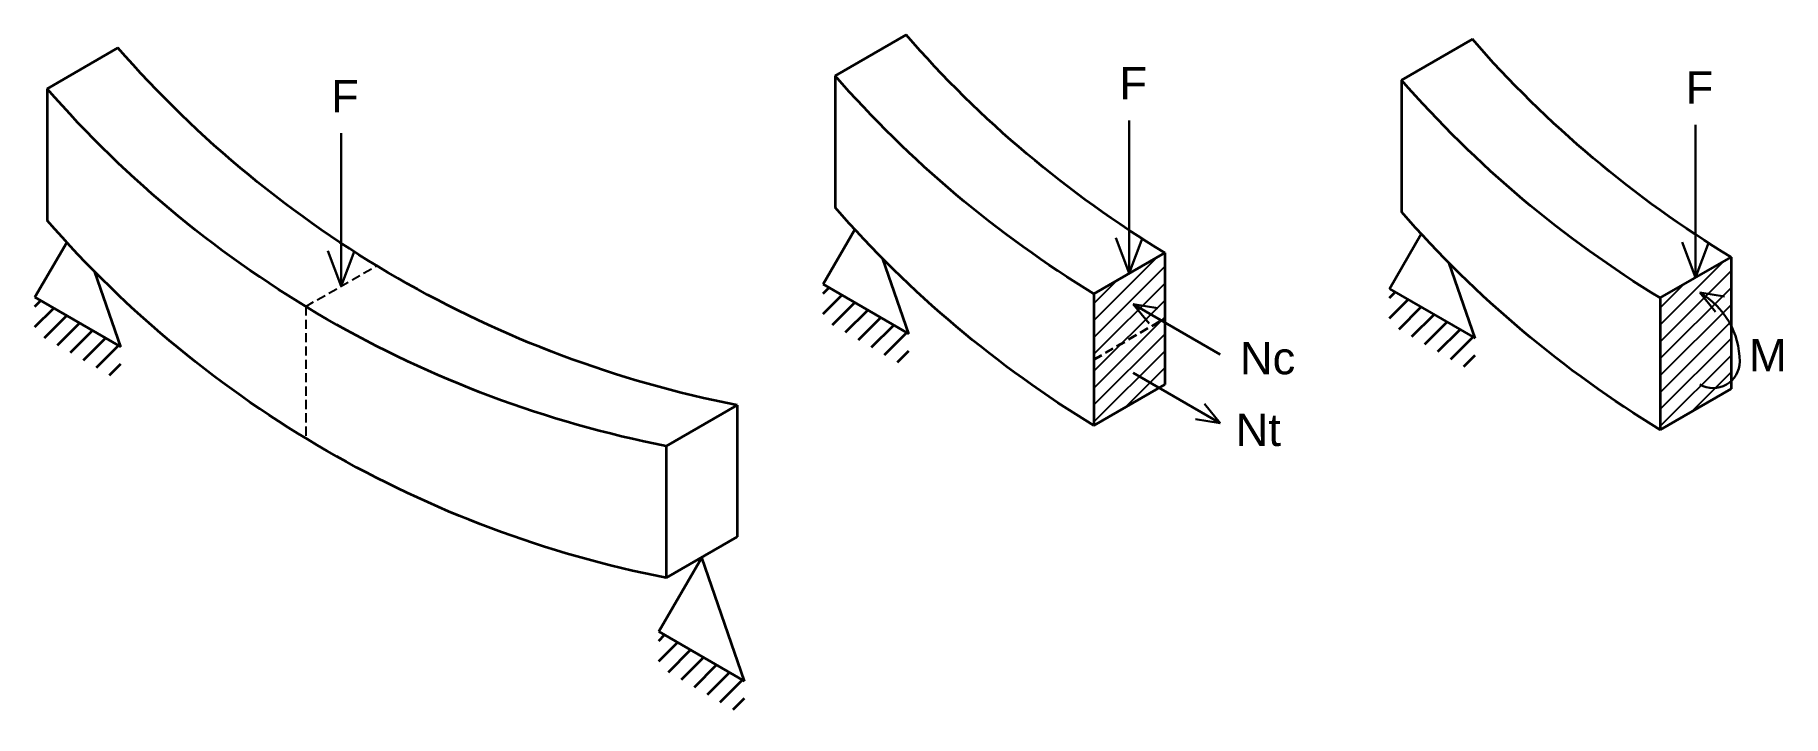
# Model space of a CAD drawing. Header units: millimetres. Extents: x 169 to 2712, y -404 to 335.
# Drawn here: x 669.8 to 914.6, y -243 to -147.6 of the extents above; entities that cross this region are included whole.
import ezdxf

# ---------------------------------------------------------------- set-up
doc = ezdxf.new("R2010")
doc.units = ezdxf.units.MM
doc.linetypes.add('HIDDEN2', pattern=[4.675, 3.175, -1.5])
doc.layers.add('l1', color=7, linetype='Continuous', lineweight=35)
doc.layers.add('l2', color=1, linetype='Continuous', lineweight=30)
doc.styles.get("Standard").update_dxf_attribs({"font": 'txt.shx'})

msp = doc.modelspace()

# ---------------------------------------------------------------- texts
at = {"char_height": 4.5443, "width": 19.3785, "attachment_point": 1}
for s, insert in [('{\\fArial|b0|i0|c0|p34;F}', (711.32, -153.92)), ('{\\fArial|b0|i0|c0|p34;F}', (821.68, -152.11)), ('{\\fArial|b0|i0|c0|p34;F}', (900.97, -152.71)), ('{\\fArial|b0|i0|c0|p34;Nc}', (838.56, -190.61)), ('{\\fArial|b0|i0|c0|p34;M}', (909.85, -190.21)), ('{\\fArial|b0|i0|c0|p34;Nt}', (837.96, -200.66))]:
    msp.add_mtext(s, dxfattribs=dict(at, insert=insert))

# ---------------------------------------------------------------- hatches: boundary and pattern name
h = msp.add_hatch()
h.set_pattern_fill('ANSI31', color=256, scale=0.527035, style=0)
h.paths.add_polyline_path([(818.12, -183.86), (823.08, -180.99), (828.04, -178.13), (828.04, -187.36), (827.59, -187.62), (818.12, -193.09)])
h.paths.add_polyline_path([(818.12, -193.09), (827.59, -187.62), (828.04, -187.87), (828.04, -196.59), (827.24, -197.05), (818.12, -202.32)])
h = msp.add_hatch()
h.set_pattern_fill('ANSI31', color=256, scale=0.527035, style=0)
h.set_pattern_definition([(45, (79.2988, -0.603), (-1.1832267, 1.1832267), [])])
h.paths.add_polyline_path([(897.42, -184.46), (902.38, -181.59), (907.34, -178.73), (907.34, -187.96), (906.89, -188.22), (897.42, -193.69)])
h.paths.add_polyline_path([(897.42, -193.69), (906.89, -188.22), (907.34, -188.48), (907.34, -197.19), (906.54, -197.65), (897.42, -202.92)])
at = {"layer": 'l1'}
h = msp.add_hatch(dxfattribs=at)
h.set_pattern_fill('ANSI31', color=256, scale=0.638137, style=0)
h.set_pattern_definition([(45, (-9.1416, 84.1299), (-1.4326586, 1.4326586), [])])
h.paths.add_polyline_path([(780.2, -182.55), (792.22, -189.49), (792.22, -194.38), (780.2, -187.44)])
h = msp.add_hatch(dxfattribs=at)
h.set_pattern_fill('ANSI31', color=256, scale=0.638137, style=0)
h.set_pattern_definition([(45, (70.1572, 83.5268), (-1.4326586, 1.4326586), [])])
h.paths.add_polyline_path([(859.5, -183.16), (871.52, -190.09), (871.52, -194.98), (859.5, -188.04)])
h = msp.add_hatch(dxfattribs=at)
h.set_pattern_fill('ANSI31', color=256, scale=0.638137, style=0)
h.set_pattern_definition([(45, (-119.4965, 82.3208), (-1.4326586, 1.4326586), [])])
h.paths.add_polyline_path([(669.85, -184.36), (681.86, -191.3), (681.86, -196.19), (669.85, -189.25)])
h = msp.add_hatch(dxfattribs=at)
h.set_pattern_fill('ANSI31', color=256, scale=0.638137, style=0)
h.set_pattern_definition([(45, (-32.1396, 35.4723), (-1.4326586, 1.4326586), [])])
h.paths.add_polyline_path([(757.21, -231.21), (769.22, -238.15), (769.22, -243.03), (757.21, -236.1)])

# ---------------------------------------------------------------- linework, layer by layer
for p, q in [((781.9, -153.34), (791.83, -147.61)), ((861.2, -153.94), (871.12, -148.22)), ((671.55, -155.15), (681.47, -149.42)), ((781.9, -153.34), (781.9, -171.8)), ((861.2, -153.94), (861.2, -172.4)), ((671.55, -155.15), (671.55, -173.61)), ((780.2, -182.55), (784.64, -174.87)), ((859.5, -183.16), (863.94, -175.47)), ((669.85, -184.36), (674.29, -176.67)), ((818.12, -183.86), (828.04, -178.13)), ((828.04, -178.13), (828.04, -196.59)), ((681.86, -191.3), (678.23, -180.81)), ((792.22, -189.49), (788.59, -179)), ((871.52, -190.09), (867.88, -179.6)), ((897.42, -184.46), (907.34, -178.73)), ((907.34, -178.73), (907.34, -197.19)), ((780.2, -182.55), (792.22, -189.49)), ((859.5, -183.16), (871.52, -190.09)), ((669.85, -184.36), (681.86, -191.3)), ((818.12, -183.86), (818.12, -202.32)), ((897.42, -184.46), (897.42, -202.92)), ((818.12, -202.32), (828.04, -196.59)), ((897.42, -202.92), (907.34, -197.19)), ((758.25, -205.21), (768.18, -199.48)), ((768.18, -199.48), (768.18, -217.94)), ((758.25, -205.21), (758.25, -223.67)), ((758.25, -223.67), (768.18, -217.94)), ((757.21, -231.21), (763.21, -220.81)), ((769.22, -238.15), (763.21, -220.81)), ((757.21, -231.21), (769.22, -238.15))]:
    msp.add_line(p, q, dxfattribs=at)
at = {"layer": 'l1', "linetype": 'HIDDEN2', "lineweight": 25, "ltscale": 0.4}
for q in [(717.69, -179.94), (707.76, -204.12)]:
    msp.add_line((707.76, -185.66), q, dxfattribs=at)
at = {"layer": 'l1', "linetype": 'HIDDEN2', "ltscale": 0.4}
msp.add_line((818.12, -193.09), (828.04, -187.36), dxfattribs=at)
at = {"layer": 'l1'}
for points in [[(828.04, -178.13, -0.077272), (791.83, -147.61)], [(907.34, -178.73, -0.077272), (871.12, -148.22)], [(768.18, -199.48, -0.166915), (681.47, -149.42, 5.42494)], [(818.12, -183.86, -0.077272), (781.9, -153.34)], [(897.42, -184.46, -0.077272), (861.2, -153.94)], [(758.25, -205.21, -0.166915), (671.55, -155.15, 5.42494)], [(758.25, -223.67, -0.166915), (671.55, -173.61, 5.42494)], [(818.12, -202.32, -0.077272), (781.9, -171.8)], [(897.42, -202.92, -0.077272), (861.2, -172.4)]]:
    msp.add_lwpolyline(points, format="xyb", dxfattribs=at)
at = {"layer": 'l2'}
for p, q in [((712.73, -182.8), (712.73, -161.39)), ((823.08, -180.99), (823.08, -159.58)), ((902.38, -181.59), (902.38, -160.19)), ((823.08, -180.99), (821.21, -176.03)), ((823.08, -180.99), (824.95, -176.03)), ((712.73, -182.8), (710.85, -177.84)), ((712.73, -182.8), (714.6, -177.84)), ((902.38, -181.59), (900.5, -176.63)), ((902.38, -181.59), (904.25, -176.63)), ((835.81, -192.36), (823.63, -185.33)), ((823.63, -185.33), (827.07, -185.89)), ((823.63, -185.33), (825.84, -188.02)), ((902.97, -183.71), (906.4, -184.27)), ((902.97, -183.71), (905.17, -186.4)), ((835.81, -201.99), (823.63, -194.96)), ((835.81, -201.99), (833.6, -199.3)), ((835.81, -201.99), (832.37, -201.43))]:
    msp.add_line(p, q, dxfattribs=at)
for centre, radius, start, end in [((897.38, -193.38), 11.17, 0, 60), ((904.83, -193.38), 3.72, 240, 0)]:
    msp.add_arc(centre, radius, start, end, dxfattribs=at)

msp.set_redraw_order([(e.dxf.handle, doc.entitydb.next_handle()) for e in msp.query("TEXT MTEXT ATTDEF DIMENSION ARC_DIMENSION")])  # texts and dimensions are drawn at this point

doc.saveas('drawing.dxf')
